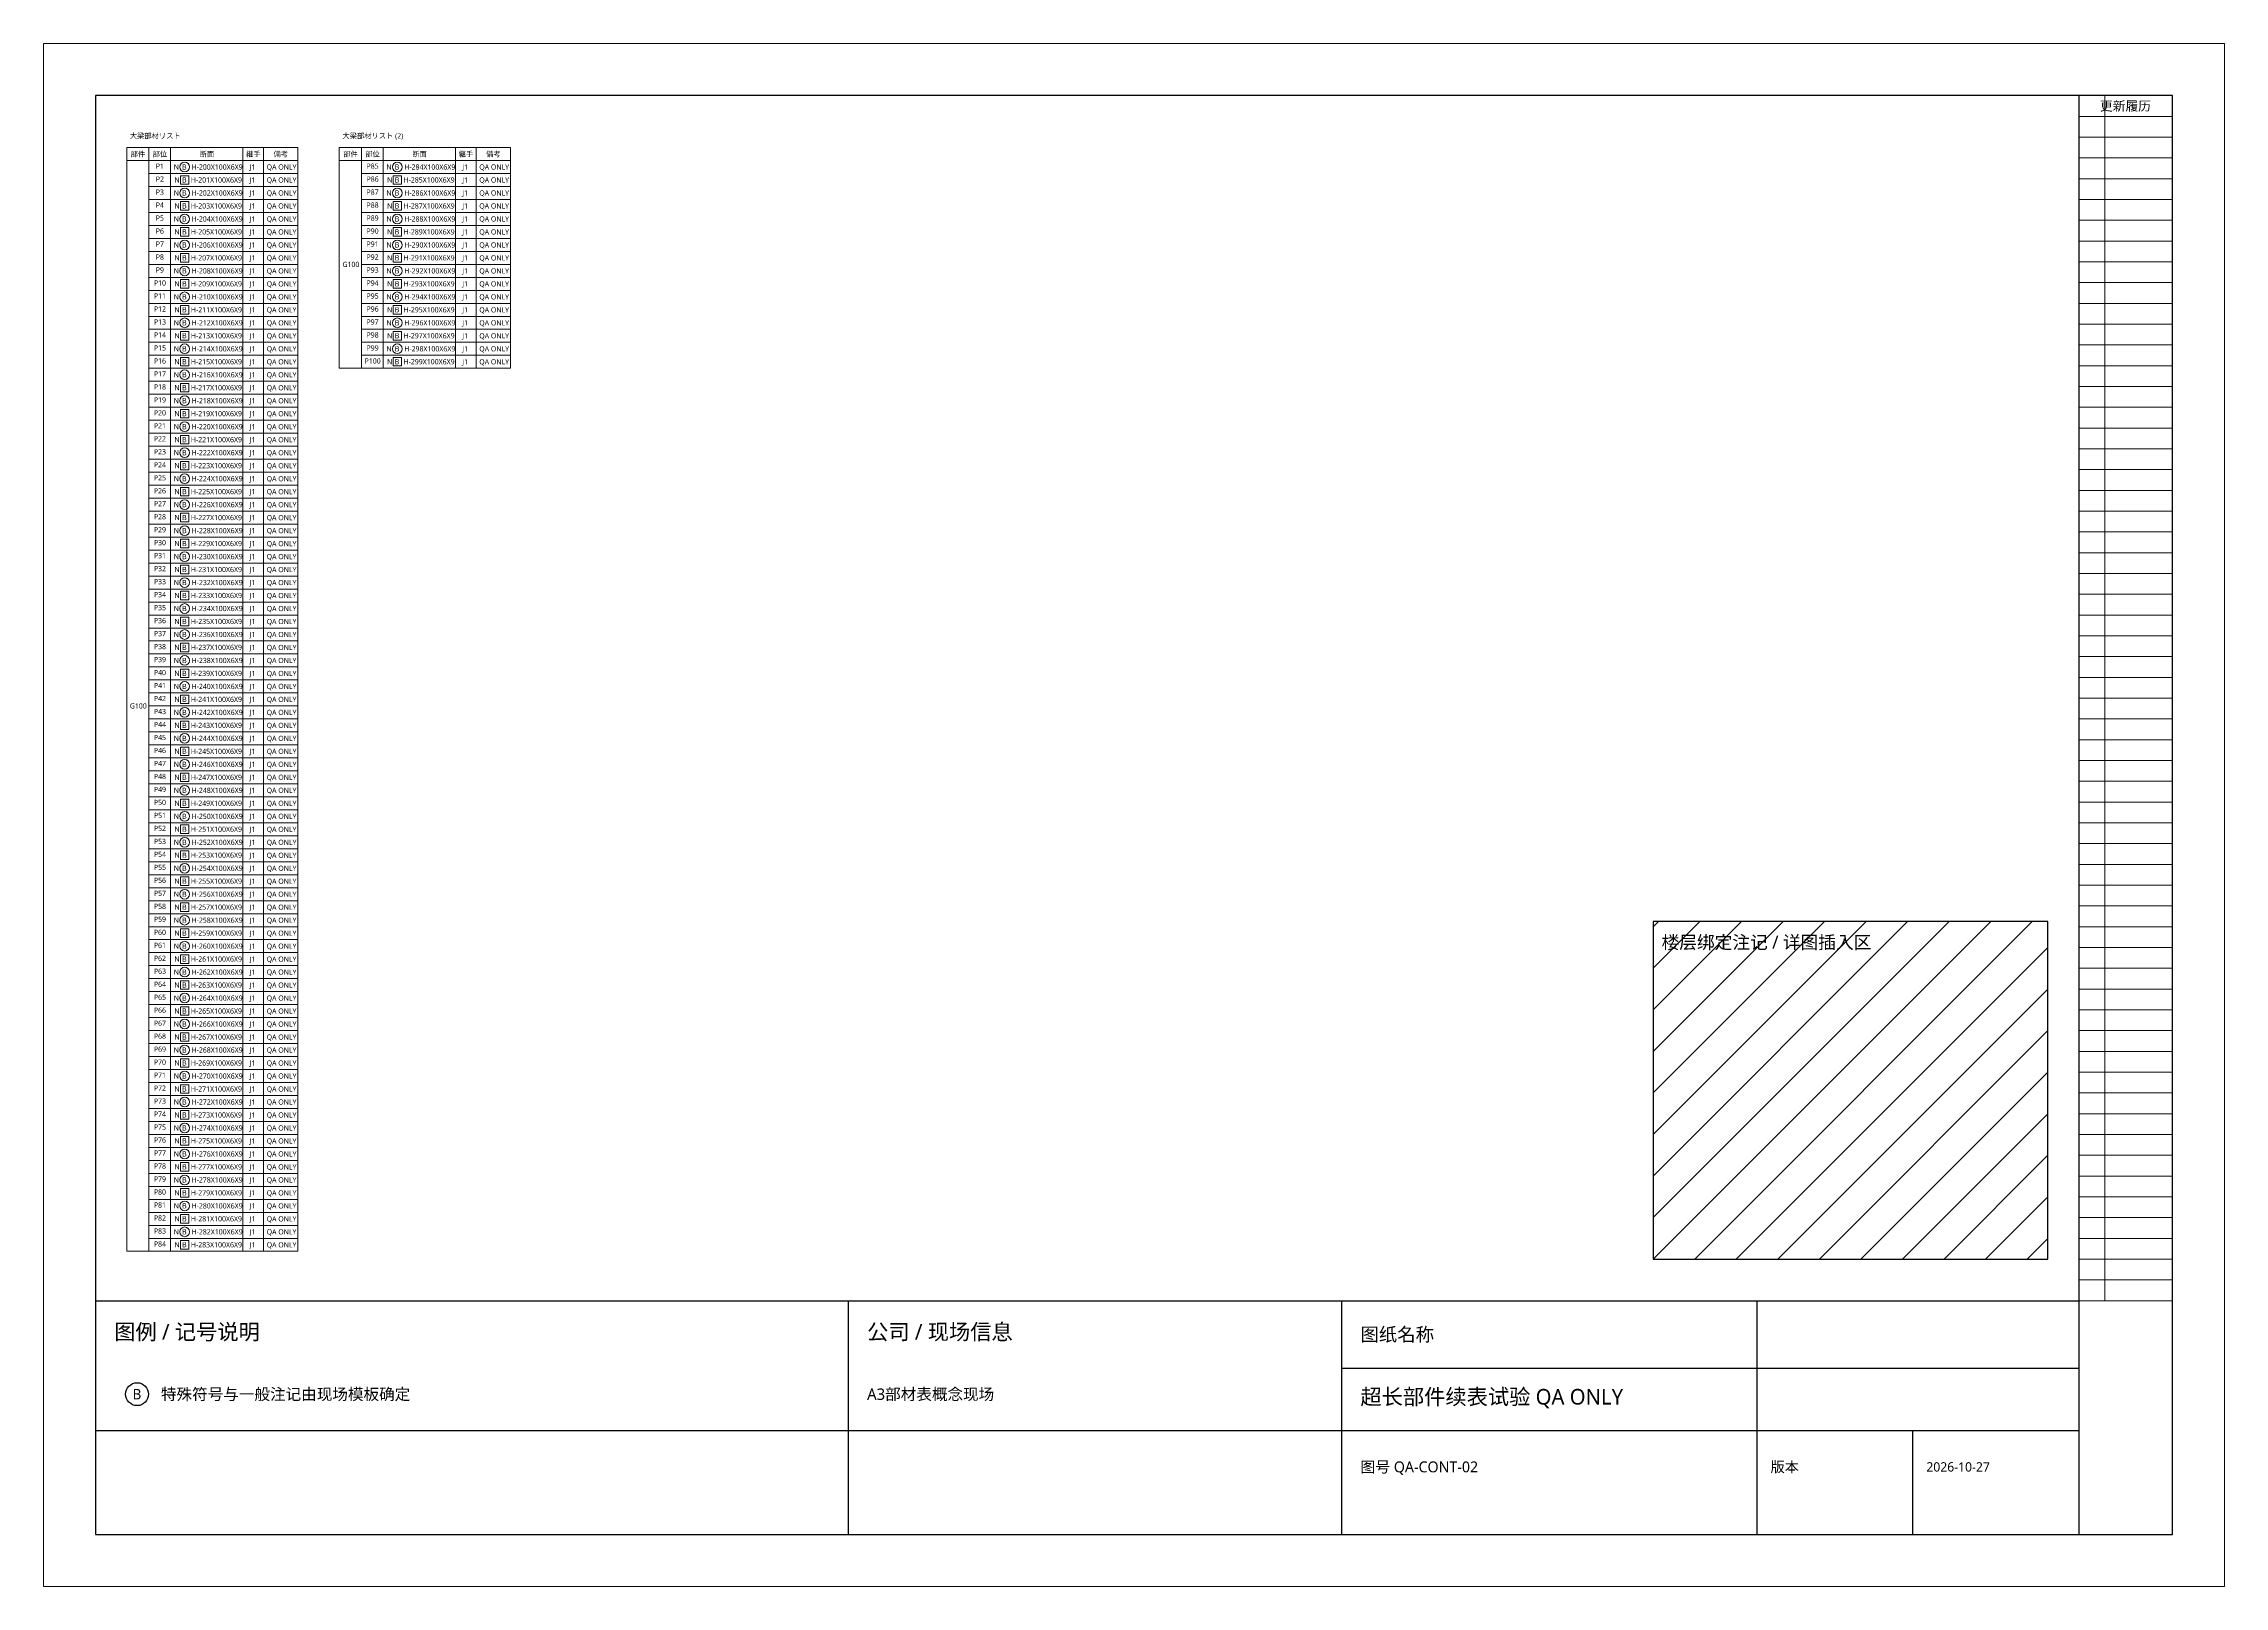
# Model space of a CAD drawing. Header units: millimetres. Extents: x 0 to 420, y 0 to 297.
import ezdxf

# ---------------------------------------------------------------- set-up
doc = ezdxf.new("R2010")
doc.units = ezdxf.units.MM
for name, color, linetype in [('ALIGN_A3', 8, 'Continuous'), ('BORDER', 7, 'Continuous'), ('FIXED_INFO', 7, 'Continuous'), ('NOTE_INSERT', 6, 'Continuous'), ('REVISION', 1, 'Continuous'), ('TABLE_OOBARI', 3, 'Continuous'), ('TEXT', 7, 'Continuous')]:
    doc.layers.add(name, color=color, linetype=linetype)
doc.styles.add('MDG_CJK', font='NotoSansSC-VF.ttf')

# ---------------------------------------------------------------- blocks, each defined once
blk = doc.blocks.new('MDG_MAT_1FA7D49E33FD522B23D7')
at = {"lineweight": 13}
blk.add_circle((2.09, 0.5), 0.936, dxfattribs=at)
at = {"style": 'MDG_CJK'}
for s, p in [('N', (0, 0)), ('B', (1.62, 0))]:
    blk.add_text(s, height=1, dxfattribs=at).set_placement(p)
blk = doc.blocks.new('MDG_MAT_5EB7D1F36CDFFF83779C')
at = {"lineweight": 13}
for p, q in [((2.76, 1.32), (1.16, 1.32)), ((1.16, 1.32), (1.16, -0.32)), ((2.76, -0.32), (2.76, 1.32)), ((1.16, -0.32), (2.76, -0.32))]:
    blk.add_line(p, q, dxfattribs=at)
at = {"style": 'MDG_CJK'}
for s, p in [('N', (0, 0)), ('B', (1.48, 0))]:
    blk.add_text(s, height=1, dxfattribs=at).set_placement(p)

msp = doc.modelspace()

# ---------------------------------------------------------------- linework, layer by layer
at = {"layer": 'ALIGN_A3', "lineweight": 13}
for p, q in [((420, 297), (0, 297)), ((0, 297), (0, 0)), ((420, 0), (420, 297)), ((0, 0), (420, 0))]:
    msp.add_line(p, q, dxfattribs=at)
at = {"layer": 'BORDER', "lineweight": 30}
for p, q in [((410, 287), (10, 287)), ((10, 287), (10, 10)), ((410, 10), (410, 287)), ((10, 10), (410, 10))]:
    msp.add_line(p, q, dxfattribs=at)
at = {"layer": 'FIXED_INFO', "lineweight": 30}
msp.add_line((10, 55), (392, 55), dxfattribs=at)
at = {"layer": 'FIXED_INFO', "lineweight": 25}
for p, q in [((155, 10), (155, 55)), ((250, 10), (250, 55)), ((330, 10), (330, 55)), ((250, 42), (392, 42)), ((10, 30), (392, 30)), ((360, 10), (360, 30))]:
    msp.add_line(p, q, dxfattribs=at)
at = {"layer": 'FIXED_INFO'}
msp.add_circle((18, 37), 2.2, dxfattribs=at)
at = {"layer": 'NOTE_INSERT', "lineweight": 25}
for p, q in [((386, 128), (310, 128)), ((310, 128), (310, 63)), ((386, 63), (386, 128)), ((310, 63), (386, 63))]:
    msp.add_line(p, q, dxfattribs=at)
at = {"layer": 'NOTE_INSERT', "lineweight": 9}
for p, q in [((310, 63), (375, 128)), ((310, 71), (367, 128)), ((310, 79), (359, 128)), ((310, 87), (351, 128)), ((310, 95), (343, 128)), ((310, 103), (335, 128)), ((310, 111), (327, 128)), ((310, 119), (319, 128)), ((310, 127), (311, 128)), ((318, 63), (383, 128)), ((326, 63), (386, 123)), ((334, 63), (386, 115)), ((342, 63), (386, 107)), ((350, 63), (386, 99)), ((358, 63), (386, 91)), ((366, 63), (386, 83)), ((374, 63), (386, 75)), ((382, 63), (386, 67))]:
    msp.add_line(p, q, dxfattribs=at)
at = {"layer": 'REVISION', "lineweight": 30}
msp.add_line((392, 10), (392, 287), dxfattribs=at)
at = {"layer": 'REVISION', "lineweight": 13}
for p, q in [((392, 287), (410, 287)), ((392, 283), (410, 283)), ((392, 279), (410, 279)), ((392, 275), (410, 275)), ((392, 271), (410, 271)), ((392, 267), (410, 267)), ((392, 263), (410, 263)), ((392, 259), (410, 259)), ((392, 255), (410, 255)), ((392, 251), (410, 251)), ((392, 247), (410, 247)), ((392, 243), (410, 243)), ((392, 239), (410, 239)), ((392, 235), (410, 235)), ((392, 231), (410, 231)), ((392, 227), (410, 227)), ((392, 223), (410, 223)), ((392, 219), (410, 219)), ((392, 215), (410, 215)), ((392, 211), (410, 211)), ((392, 207), (410, 207)), ((392, 203), (410, 203)), ((392, 199), (410, 199)), ((392, 195), (410, 195)), ((392, 191), (410, 191)), ((392, 187), (410, 187)), ((392, 183), (410, 183)), ((392, 179), (410, 179)), ((392, 175), (410, 175)), ((392, 171), (410, 171)), ((392, 167), (410, 167)), ((392, 163), (410, 163)), ((392, 159), (410, 159)), ((392, 155), (410, 155)), ((392, 151), (410, 151)), ((392, 147), (410, 147)), ((392, 143), (410, 143)), ((392, 139), (410, 139)), ((392, 135), (410, 135)), ((392, 131), (410, 131)), ((392, 127), (410, 127)), ((392, 123), (410, 123)), ((392, 119), (410, 119)), ((392, 115), (410, 115)), ((392, 111), (410, 111)), ((392, 107), (410, 107)), ((392, 103), (410, 103)), ((392, 99), (410, 99)), ((392, 95), (410, 95)), ((392, 91), (410, 91)), ((392, 87), (410, 87)), ((392, 83), (410, 83)), ((392, 79), (410, 79)), ((392, 75), (410, 75)), ((392, 71), (410, 71)), ((392, 67), (410, 67)), ((392, 63), (410, 63)), ((392, 59), (410, 59)), ((392, 55), (410, 55))]:
    msp.add_line(p, q, dxfattribs=at)
at = {"layer": 'REVISION', "lineweight": 15}
msp.add_line((397, 55), (397, 287), dxfattribs=at)
at = {"layer": 'TABLE_OOBARI', "lineweight": 13}
for p, q in [((48.95, 277), (16, 277)), ((16, 277), (16, 64.5)), ((16, 274.5), (48.95, 274.5)), ((48.95, 64.5), (48.95, 277)), ((89.9, 277), (56.95, 277)), ((56.95, 277), (56.95, 234.5)), ((56.95, 274.5), (89.9, 274.5)), ((89.9, 234.5), (89.9, 277)), ((56.95, 234.5), (89.9, 234.5)), ((16, 64.5), (48.95, 64.5))]:
    msp.add_line(p, q, dxfattribs=at)
at = {"layer": 'TABLE_OOBARI', "lineweight": 9}
for p, q in [((20.27, 64.5), (20.27, 277)), ((24.46, 64.5), (24.46, 277)), ((38.39, 64.5), (38.39, 277)), ((42.36, 64.5), (42.36, 277)), ((61.22, 234.5), (61.22, 277)), ((65.41, 234.5), (65.41, 277)), ((79.34, 234.5), (79.34, 277)), ((83.31, 234.5), (83.31, 277)), ((20.27, 272), (48.95, 272)), ((20.27, 269.5), (48.95, 269.5)), ((61.22, 272), (89.9, 272)), ((61.22, 269.5), (89.9, 269.5)), ((20.27, 267), (48.95, 267)), ((61.22, 267), (89.9, 267)), ((20.27, 264.5), (48.95, 264.5)), ((20.27, 262), (48.95, 262)), ((61.22, 264.5), (89.9, 264.5)), ((61.22, 262), (89.9, 262)), ((20.27, 259.5), (48.95, 259.5)), ((20.27, 257), (48.95, 257)), ((61.22, 259.5), (89.9, 259.5)), ((61.22, 257), (89.9, 257)), ((20.27, 254.5), (48.95, 254.5)), ((20.27, 252), (48.95, 252)), ((61.22, 254.5), (89.9, 254.5)), ((61.22, 252), (89.9, 252)), ((20.27, 249.5), (48.95, 249.5)), ((61.22, 249.5), (89.9, 249.5)), ((20.27, 247), (48.95, 247)), ((20.27, 244.5), (48.95, 244.5)), ((61.22, 247), (89.9, 247)), ((61.22, 244.5), (89.9, 244.5)), ((20.27, 242), (48.95, 242)), ((20.27, 239.5), (48.95, 239.5)), ((61.22, 242), (89.9, 242)), ((61.22, 239.5), (89.9, 239.5)), ((20.27, 237), (48.95, 237)), ((61.22, 237), (89.9, 237)), ((20.27, 234.5), (48.95, 234.5)), ((20.27, 232), (48.95, 232)), ((56.95, 234.5), (89.9, 234.5)), ((20.27, 229.5), (48.95, 229.5)), ((20.27, 227), (48.95, 227)), ((20.27, 224.5), (48.95, 224.5)), ((20.27, 222), (48.95, 222)), ((20.27, 219.5), (48.95, 219.5)), ((20.27, 217), (48.95, 217)), ((20.27, 214.5), (48.95, 214.5)), ((20.27, 212), (48.95, 212)), ((20.27, 209.5), (48.95, 209.5)), ((20.27, 207), (48.95, 207)), ((20.27, 204.5), (48.95, 204.5)), ((20.27, 202), (48.95, 202)), ((20.27, 199.5), (48.95, 199.5)), ((20.27, 197), (48.95, 197)), ((20.27, 194.5), (48.95, 194.5)), ((20.27, 192), (48.95, 192)), ((20.27, 189.5), (48.95, 189.5)), ((20.27, 187), (48.95, 187)), ((20.27, 184.5), (48.95, 184.5)), ((20.27, 182), (48.95, 182)), ((20.27, 179.5), (48.95, 179.5)), ((20.27, 177), (48.95, 177)), ((20.27, 174.5), (48.95, 174.5)), ((20.27, 172), (48.95, 172)), ((20.27, 169.5), (48.95, 169.5)), ((20.27, 167), (48.95, 167)), ((20.27, 164.5), (48.95, 164.5)), ((20.27, 162), (48.95, 162)), ((20.27, 159.5), (48.95, 159.5)), ((20.27, 157), (48.95, 157)), ((20.27, 154.5), (48.95, 154.5)), ((20.27, 152), (48.95, 152)), ((20.27, 149.5), (48.95, 149.5)), ((20.27, 147), (48.95, 147)), ((20.27, 144.5), (48.95, 144.5)), ((20.27, 142), (48.95, 142)), ((20.27, 139.5), (48.95, 139.5)), ((20.27, 137), (48.95, 137)), ((20.27, 134.5), (48.95, 134.5)), ((20.27, 132), (48.95, 132)), ((20.27, 129.5), (48.95, 129.5)), ((20.27, 127), (48.95, 127)), ((20.27, 124.5), (48.95, 124.5)), ((20.27, 122), (48.95, 122)), ((20.27, 119.5), (48.95, 119.5)), ((20.27, 117), (48.95, 117)), ((20.27, 114.5), (48.95, 114.5)), ((20.27, 112), (48.95, 112)), ((20.27, 109.5), (48.95, 109.5)), ((20.27, 107), (48.95, 107)), ((20.27, 104.5), (48.95, 104.5)), ((20.27, 102), (48.95, 102)), ((20.27, 99.5), (48.95, 99.5)), ((20.27, 97), (48.95, 97)), ((20.27, 94.5), (48.95, 94.5)), ((20.27, 92), (48.95, 92)), ((20.27, 89.5), (48.95, 89.5)), ((20.27, 87), (48.95, 87)), ((20.27, 84.5), (48.95, 84.5)), ((20.27, 82), (48.95, 82)), ((20.27, 79.5), (48.95, 79.5)), ((20.27, 77), (48.95, 77)), ((20.27, 74.5), (48.95, 74.5)), ((20.27, 72), (48.95, 72)), ((20.27, 69.5), (48.95, 69.5)), ((16, 64.5), (48.95, 64.5)), ((20.27, 67), (48.95, 67))]:
    msp.add_line(p, q, dxfattribs=at)

# ---------------------------------------------------------------- block references
at = {"layer": 'TEXT'}
for name, p in [('MDG_MAT_1FA7D49E33FD522B23D7', (25.06, 272.75)), ('MDG_MAT_1FA7D49E33FD522B23D7', (66.02, 272.75)), ('MDG_MAT_1FA7D49E33FD522B23D7', (25.06, 267.75)), ('MDG_MAT_5EB7D1F36CDFFF83779C', (25.2, 270.26)), ('MDG_MAT_1FA7D49E33FD522B23D7', (66.02, 267.75)), ('MDG_MAT_5EB7D1F36CDFFF83779C', (66.15, 270.26)), ('MDG_MAT_5EB7D1F36CDFFF83779C', (25.2, 265.26)), ('MDG_MAT_5EB7D1F36CDFFF83779C', (66.15, 265.26)), ('MDG_MAT_1FA7D49E33FD522B23D7', (25.06, 262.75)), ('MDG_MAT_5EB7D1F36CDFFF83779C', (25.2, 260.26)), ('MDG_MAT_1FA7D49E33FD522B23D7', (66.02, 262.75)), ('MDG_MAT_5EB7D1F36CDFFF83779C', (66.15, 260.26)), ('MDG_MAT_1FA7D49E33FD522B23D7', (25.06, 257.75)), ('MDG_MAT_5EB7D1F36CDFFF83779C', (25.2, 255.26)), ('MDG_MAT_1FA7D49E33FD522B23D7', (66.02, 257.75)), ('MDG_MAT_5EB7D1F36CDFFF83779C', (66.15, 255.26)), ('MDG_MAT_1FA7D49E33FD522B23D7', (25.06, 252.75)), ('MDG_MAT_1FA7D49E33FD522B23D7', (66.02, 252.75)), ('MDG_MAT_1FA7D49E33FD522B23D7', (25.06, 247.75)), ('MDG_MAT_5EB7D1F36CDFFF83779C', (25.2, 250.26)), ('MDG_MAT_1FA7D49E33FD522B23D7', (66.02, 247.75)), ('MDG_MAT_5EB7D1F36CDFFF83779C', (66.15, 250.26)), ('MDG_MAT_1FA7D49E33FD522B23D7', (25.06, 242.75)), ('MDG_MAT_5EB7D1F36CDFFF83779C', (25.2, 245.26)), ('MDG_MAT_1FA7D49E33FD522B23D7', (66.02, 242.75)), ('MDG_MAT_5EB7D1F36CDFFF83779C', (66.15, 245.26)), ('MDG_MAT_5EB7D1F36CDFFF83779C', (25.2, 240.26)), ('MDG_MAT_5EB7D1F36CDFFF83779C', (66.15, 240.26)), ('MDG_MAT_1FA7D49E33FD522B23D7', (25.06, 237.75)), ('MDG_MAT_5EB7D1F36CDFFF83779C', (25.2, 235.26)), ('MDG_MAT_1FA7D49E33FD522B23D7', (66.02, 237.75)), ('MDG_MAT_5EB7D1F36CDFFF83779C', (66.15, 235.26)), ('MDG_MAT_1FA7D49E33FD522B23D7', (25.06, 232.75)), ('MDG_MAT_5EB7D1F36CDFFF83779C', (25.2, 230.26)), ('MDG_MAT_1FA7D49E33FD522B23D7', (25.06, 227.75)), ('MDG_MAT_1FA7D49E33FD522B23D7', (25.06, 222.75)), ('MDG_MAT_5EB7D1F36CDFFF83779C', (25.2, 225.26)), ('MDG_MAT_1FA7D49E33FD522B23D7', (25.06, 217.75)), ('MDG_MAT_5EB7D1F36CDFFF83779C', (25.2, 220.26)), ('MDG_MAT_5EB7D1F36CDFFF83779C', (25.2, 215.26)), ('MDG_MAT_1FA7D49E33FD522B23D7', (25.06, 212.75)), ('MDG_MAT_5EB7D1F36CDFFF83779C', (25.2, 210.26)), ('MDG_MAT_1FA7D49E33FD522B23D7', (25.06, 207.75)), ('MDG_MAT_5EB7D1F36CDFFF83779C', (25.2, 205.26)), ('MDG_MAT_1FA7D49E33FD522B23D7', (25.06, 202.75)), ('MDG_MAT_1FA7D49E33FD522B23D7', (25.06, 197.75)), ('MDG_MAT_5EB7D1F36CDFFF83779C', (25.2, 200.26)), ('MDG_MAT_1FA7D49E33FD522B23D7', (25.06, 192.75)), ('MDG_MAT_5EB7D1F36CDFFF83779C', (25.2, 195.26)), ('MDG_MAT_1FA7D49E33FD522B23D7', (25.06, 187.75)), ('MDG_MAT_5EB7D1F36CDFFF83779C', (25.2, 190.26)), ('MDG_MAT_5EB7D1F36CDFFF83779C', (25.2, 185.26)), ('MDG_MAT_1FA7D49E33FD522B23D7', (25.06, 182.75)), ('MDG_MAT_5EB7D1F36CDFFF83779C', (25.2, 180.26)), ('MDG_MAT_1FA7D49E33FD522B23D7', (25.06, 177.75)), ('MDG_MAT_5EB7D1F36CDFFF83779C', (25.2, 175.26)), ('MDG_MAT_1FA7D49E33FD522B23D7', (25.06, 172.75)), ('MDG_MAT_1FA7D49E33FD522B23D7', (25.06, 167.75)), ('MDG_MAT_5EB7D1F36CDFFF83779C', (25.2, 170.26)), ('MDG_MAT_1FA7D49E33FD522B23D7', (25.06, 162.75)), ('MDG_MAT_5EB7D1F36CDFFF83779C', (25.2, 165.26)), ('MDG_MAT_5EB7D1F36CDFFF83779C', (25.2, 160.26)), ('MDG_MAT_1FA7D49E33FD522B23D7', (25.06, 157.75)), ('MDG_MAT_5EB7D1F36CDFFF83779C', (25.2, 155.26)), ('MDG_MAT_1FA7D49E33FD522B23D7', (25.06, 152.75)), ('MDG_MAT_5EB7D1F36CDFFF83779C', (25.2, 150.26)), ('MDG_MAT_1FA7D49E33FD522B23D7', (25.06, 147.75)), ('MDG_MAT_1FA7D49E33FD522B23D7', (25.06, 142.75)), ('MDG_MAT_5EB7D1F36CDFFF83779C', (25.2, 145.26)), ('MDG_MAT_1FA7D49E33FD522B23D7', (25.06, 137.75)), ('MDG_MAT_5EB7D1F36CDFFF83779C', (25.2, 140.26)), ('MDG_MAT_5EB7D1F36CDFFF83779C', (25.2, 135.26)), ('MDG_MAT_1FA7D49E33FD522B23D7', (25.06, 132.75)), ('MDG_MAT_5EB7D1F36CDFFF83779C', (25.2, 130.26)), ('MDG_MAT_1FA7D49E33FD522B23D7', (25.06, 127.75)), ('MDG_MAT_5EB7D1F36CDFFF83779C', (25.2, 125.26)), ('MDG_MAT_1FA7D49E33FD522B23D7', (25.06, 122.75)), ('MDG_MAT_1FA7D49E33FD522B23D7', (25.06, 117.75)), ('MDG_MAT_5EB7D1F36CDFFF83779C', (25.2, 120.26)), ('MDG_MAT_1FA7D49E33FD522B23D7', (25.06, 112.75)), ('MDG_MAT_5EB7D1F36CDFFF83779C', (25.2, 115.26)), ('MDG_MAT_5EB7D1F36CDFFF83779C', (25.2, 110.26)), ('MDG_MAT_1FA7D49E33FD522B23D7', (25.06, 107.75)), ('MDG_MAT_5EB7D1F36CDFFF83779C', (25.2, 105.26)), ('MDG_MAT_1FA7D49E33FD522B23D7', (25.06, 102.75)), ('MDG_MAT_5EB7D1F36CDFFF83779C', (25.2, 100.26)), ('MDG_MAT_1FA7D49E33FD522B23D7', (25.06, 97.75)), ('MDG_MAT_1FA7D49E33FD522B23D7', (25.06, 92.75)), ('MDG_MAT_5EB7D1F36CDFFF83779C', (25.2, 95.26)), ('MDG_MAT_1FA7D49E33FD522B23D7', (25.06, 87.75)), ('MDG_MAT_5EB7D1F36CDFFF83779C', (25.2, 90.26)), ('MDG_MAT_1FA7D49E33FD522B23D7', (25.06, 82.75)), ('MDG_MAT_5EB7D1F36CDFFF83779C', (25.2, 85.26)), ('MDG_MAT_5EB7D1F36CDFFF83779C', (25.2, 80.26)), ('MDG_MAT_1FA7D49E33FD522B23D7', (25.06, 77.75)), ('MDG_MAT_5EB7D1F36CDFFF83779C', (25.2, 75.26)), ('MDG_MAT_1FA7D49E33FD522B23D7', (25.06, 72.75)), ('MDG_MAT_5EB7D1F36CDFFF83779C', (25.2, 70.26)), ('MDG_MAT_1FA7D49E33FD522B23D7', (25.06, 67.75)), ('MDG_MAT_5EB7D1F36CDFFF83779C', (25.2, 65.26))]:
    msp.add_blockref(name, p, dxfattribs=at)

# ---------------------------------------------------------------- texts
at = {"layer": 'NOTE_INSERT', "style": 'MDG_CJK'}
msp.add_text('楼层绑定注记 / 详图插入区', height=2.5, dxfattribs=at).set_placement((311.6, 122.75))
at = {"layer": 'REVISION', "style": 'MDG_CJK'}
msp.add_text('更新履历', height=1.8, dxfattribs=at).set_placement((396.04, 284.1))
at = {"layer": 'TEXT', "style": 'MDG_CJK'}
for s, height, p in [('大梁部材リスト', 1, (16.6, 278.75)), ('大梁部材リスト (2)', 1, (57.55, 278.75)), ('部件', 1, (16.76, 275.25)), ('部位', 1, (20.99, 275.25)), ('P1', 1, (21.6, 272.92)), ('H-200X100X6X9', 1, (28.49, 272.75)), ('断面', 1, (30.05, 275.25)), ('継手', 1, (39, 275.25)), ('J1', 1, (39.67, 272.75)), ('QA ONLY', 1, (42.96, 272.75)), ('備考', 1, (44.28, 275.25)), ('部件', 1, (57.71, 275.25)), ('部位', 1, (61.94, 275.25)), ('P85', 1, (62.19, 272.92)), ('H-284X100X6X9', 1, (69.45, 272.75)), ('断面', 1, (71, 275.25)), ('継手', 1, (79.95, 275.25)), ('J1', 1, (80.62, 272.75)), ('QA ONLY', 1, (83.91, 272.75)), ('備考', 1, (85.23, 275.25)), ('P2', 1, (21.6, 270.42)), ('P3', 1, (21.6, 267.92)), ('H-201X100X6X9', 1, (28.36, 270.26)), ('J1', 1, (39.67, 270.25)), ('QA ONLY', 1, (42.96, 270.25)), ('P86', 1, (62.19, 270.42)), ('P87', 1, (62.19, 267.92)), ('H-285X100X6X9', 1, (69.31, 270.26)), ('J1', 1, (80.62, 270.25)), ('QA ONLY', 1, (83.91, 270.25)), ('P4', 1, (21.6, 265.42)), ('H-203X100X6X9', 1, (28.36, 265.26)), ('H-202X100X6X9', 1, (28.49, 267.75)), ('J1', 1, (39.67, 267.75)), ('J1', 1, (39.67, 265.25)), ('QA ONLY', 1, (42.96, 267.75)), ('QA ONLY', 1, (42.96, 265.25)), ('P88', 1, (62.19, 265.42)), ('H-287X100X6X9', 1, (69.31, 265.26)), ('H-286X100X6X9', 1, (69.45, 267.75)), ('J1', 1, (80.62, 267.75)), ('J1', 1, (80.62, 265.25)), ('QA ONLY', 1, (83.91, 267.75)), ('QA ONLY', 1, (83.91, 265.25)), ('P5', 1, (21.6, 262.92)), ('P6', 1, (21.6, 260.42)), ('H-205X100X6X9', 1, (28.36, 260.26)), ('H-204X100X6X9', 1, (28.49, 262.75)), ('J1', 1, (39.67, 262.75)), ('J1', 1, (39.67, 260.25)), ('QA ONLY', 1, (42.96, 262.75)), ('QA ONLY', 1, (42.96, 260.25)), ('P89', 1, (62.19, 262.92)), ('P90', 1, (62.19, 260.42)), ('H-289X100X6X9', 1, (69.31, 260.26)), ('H-288X100X6X9', 1, (69.45, 262.75)), ('J1', 1, (80.62, 262.75)), ('J1', 1, (80.62, 260.25)), ('QA ONLY', 1, (83.91, 262.75)), ('QA ONLY', 1, (83.91, 260.25)), ('P7', 1, (21.6, 257.92)), ('P8', 1, (21.6, 255.42)), ('H-207X100X6X9', 1, (28.36, 255.26)), ('H-206X100X6X9', 1, (28.49, 257.75)), ('J1', 1, (39.67, 257.75)), ('J1', 1, (39.67, 255.25)), ('QA ONLY', 1, (42.96, 257.75)), ('QA ONLY', 1, (42.96, 255.25)), ('P91', 1, (62.19, 257.92)), ('P92', 1, (62.19, 255.42)), ('H-291X100X6X9', 1, (69.31, 255.26)), ('H-290X100X6X9', 1, (69.45, 257.75)), ('J1', 1, (80.62, 257.75)), ('J1', 1, (80.62, 255.25)), ('QA ONLY', 1, (83.91, 257.75)), ('QA ONLY', 1, (83.91, 255.25)), ('P9', 1, (21.6, 252.92)), ('H-208X100X6X9', 1, (28.49, 252.75)), ('J1', 1, (39.67, 252.75)), ('QA ONLY', 1, (42.96, 252.75)), ('G100', 1, (57.56, 254)), ('P93', 1, (62.19, 252.92)), ('H-292X100X6X9', 1, (69.45, 252.75)), ('J1', 1, (80.62, 252.75)), ('QA ONLY', 1, (83.91, 252.75)), ('P10', 1, (21.24, 250.42)), ('P11', 1, (21.24, 247.92)), ('H-209X100X6X9', 1, (28.36, 250.26)), ('H-210X100X6X9', 1, (28.49, 247.75)), ('J1', 1, (39.67, 250.25)), ('J1', 1, (39.67, 247.75)), ('QA ONLY', 1, (42.96, 250.25)), ('QA ONLY', 1, (42.96, 247.75)), ('P94', 1, (62.19, 250.42)), ('P95', 1, (62.19, 247.92)), ('H-293X100X6X9', 1, (69.31, 250.26)), ('H-294X100X6X9', 1, (69.45, 247.75)), ('J1', 1, (80.62, 250.25)), ('J1', 1, (80.62, 247.75)), ('QA ONLY', 1, (83.91, 250.25)), ('QA ONLY', 1, (83.91, 247.75)), ('P12', 1, (21.24, 245.42)), ('P13', 1, (21.24, 242.92)), ('H-211X100X6X9', 1, (28.36, 245.26)), ('H-212X100X6X9', 1, (28.49, 242.75)), ('J1', 1, (39.67, 245.25)), ('J1', 1, (39.67, 242.75)), ('QA ONLY', 1, (42.96, 245.25)), ('QA ONLY', 1, (42.96, 242.75)), ('P96', 1, (62.19, 245.42)), ('P97', 1, (62.19, 242.92)), ('H-295X100X6X9', 1, (69.31, 245.26)), ('H-296X100X6X9', 1, (69.45, 242.75)), ('J1', 1, (80.62, 245.25)), ('J1', 1, (80.62, 242.75)), ('QA ONLY', 1, (83.91, 245.25)), ('QA ONLY', 1, (83.91, 242.75)), ('P14', 1, (21.24, 240.42)), ('H-213X100X6X9', 1, (28.36, 240.26)), ('J1', 1, (39.67, 240.25)), ('QA ONLY', 1, (42.96, 240.25)), ('P98', 1, (62.19, 240.42)), ('H-297X100X6X9', 1, (69.31, 240.26)), ('J1', 1, (80.62, 240.25)), ('QA ONLY', 1, (83.91, 240.25)), ('P15', 1, (21.24, 237.92)), ('P16', 1, (21.24, 235.42)), ('H-215X100X6X9', 1, (28.36, 235.26)), ('H-214X100X6X9', 1, (28.49, 237.75)), ('J1', 1, (39.67, 237.75)), ('J1', 1, (39.67, 235.25)), ('QA ONLY', 1, (42.96, 237.75)), ('QA ONLY', 1, (42.96, 235.25)), ('P100', 1, (61.83, 235.42)), ('P99', 1, (62.19, 237.92)), ('H-299X100X6X9', 1, (69.31, 235.26)), ('H-298X100X6X9', 1, (69.45, 237.75)), ('J1', 1, (80.62, 237.75)), ('J1', 1, (80.62, 235.25)), ('QA ONLY', 1, (83.91, 237.75)), ('QA ONLY', 1, (83.91, 235.25)), ('P17', 1, (21.24, 232.92)), ('P18', 1, (21.24, 230.42)), ('H-217X100X6X9', 1, (28.36, 230.26)), ('H-216X100X6X9', 1, (28.49, 232.75)), ('J1', 1, (39.67, 232.75)), ('J1', 1, (39.67, 230.25)), ('QA ONLY', 1, (42.96, 232.75)), ('QA ONLY', 1, (42.96, 230.25)), ('P19', 1, (21.24, 227.92)), ('H-218X100X6X9', 1, (28.49, 227.75)), ('J1', 1, (39.67, 227.75)), ('QA ONLY', 1, (42.96, 227.75)), ('P20', 1, (21.24, 225.42)), ('P21', 1, (21.24, 222.92)), ('H-219X100X6X9', 1, (28.36, 225.26)), ('H-220X100X6X9', 1, (28.49, 222.75)), ('J1', 1, (39.67, 225.25)), ('J1', 1, (39.67, 222.75)), ('QA ONLY', 1, (42.96, 225.25)), ('QA ONLY', 1, (42.96, 222.75)), ('P22', 1, (21.24, 220.42)), ('P23', 1, (21.24, 217.92)), ('H-221X100X6X9', 1, (28.36, 220.26)), ('H-222X100X6X9', 1, (28.49, 217.75)), ('J1', 1, (39.67, 220.25)), ('J1', 1, (39.67, 217.75)), ('QA ONLY', 1, (42.96, 220.25)), ('QA ONLY', 1, (42.96, 217.75)), ('P24', 1, (21.24, 215.42)), ('H-223X100X6X9', 1, (28.36, 215.26)), ('J1', 1, (39.67, 215.25)), ('QA ONLY', 1, (42.96, 215.25)), ('P25', 1, (21.24, 212.92)), ('P26', 1, (21.24, 210.42)), ('H-225X100X6X9', 1, (28.36, 210.26)), ('H-224X100X6X9', 1, (28.49, 212.75)), ('J1', 1, (39.67, 212.75)), ('J1', 1, (39.67, 210.25)), ('QA ONLY', 1, (42.96, 212.75)), ('QA ONLY', 1, (42.96, 210.25)), ('P27', 1, (21.24, 207.92)), ('P28', 1, (21.24, 205.42)), ('H-227X100X6X9', 1, (28.36, 205.26)), ('H-226X100X6X9', 1, (28.49, 207.75)), ('J1', 1, (39.67, 207.75)), ('J1', 1, (39.67, 205.25)), ('QA ONLY', 1, (42.96, 207.75)), ('QA ONLY', 1, (42.96, 205.25)), ('P29', 1, (21.24, 202.92)), ('H-228X100X6X9', 1, (28.49, 202.75)), ('J1', 1, (39.67, 202.75)), ('QA ONLY', 1, (42.96, 202.75)), ('P30', 1, (21.24, 200.42)), ('P31', 1, (21.24, 197.92)), ('H-229X100X6X9', 1, (28.36, 200.26)), ('H-230X100X6X9', 1, (28.49, 197.75)), ('J1', 1, (39.67, 200.25)), ('J1', 1, (39.67, 197.75)), ('QA ONLY', 1, (42.96, 200.25)), ('QA ONLY', 1, (42.96, 197.75)), ('P32', 1, (21.24, 195.42)), ('P33', 1, (21.24, 192.92)), ('H-231X100X6X9', 1, (28.36, 195.26)), ('H-232X100X6X9', 1, (28.49, 192.75)), ('J1', 1, (39.67, 195.25)), ('J1', 1, (39.67, 192.75)), ('QA ONLY', 1, (42.96, 195.25)), ('QA ONLY', 1, (42.96, 192.75)), ('P34', 1, (21.24, 190.42)), ('H-233X100X6X9', 1, (28.36, 190.26)), ('J1', 1, (39.67, 190.25)), ('QA ONLY', 1, (42.96, 190.25)), ('P35', 1, (21.24, 187.92)), ('P36', 1, (21.24, 185.42)), ('H-235X100X6X9', 1, (28.36, 185.26)), ('H-234X100X6X9', 1, (28.49, 187.75)), ('J1', 1, (39.67, 187.75)), ('J1', 1, (39.67, 185.25)), ('QA ONLY', 1, (42.96, 187.75)), ('QA ONLY', 1, (42.96, 185.25)), ('P37', 1, (21.24, 182.92)), ('P38', 1, (21.24, 180.42)), ('H-237X100X6X9', 1, (28.36, 180.26)), ('H-236X100X6X9', 1, (28.49, 182.75)), ('J1', 1, (39.67, 182.75)), ('J1', 1, (39.67, 180.25)), ('QA ONLY', 1, (42.96, 182.75)), ('QA ONLY', 1, (42.96, 180.25)), ('P39', 1, (21.24, 177.92)), ('P40', 1, (21.24, 175.42)), ('H-238X100X6X9', 1, (28.49, 177.75)), ('J1', 1, (39.67, 177.75)), ('QA ONLY', 1, (42.96, 177.75)), ('P41', 1, (21.24, 172.92)), ('H-239X100X6X9', 1, (28.36, 175.26)), ('H-240X100X6X9', 1, (28.49, 172.75)), ('J1', 1, (39.67, 175.25)), ('J1', 1, (39.67, 172.75)), ('QA ONLY', 1, (42.96, 175.25)), ('QA ONLY', 1, (42.96, 172.75)), ('G100', 1, (16.61, 169)), ('P42', 1, (21.24, 170.42)), ('P43', 1, (21.24, 167.92)), ('H-241X100X6X9', 1, (28.36, 170.26)), ('H-242X100X6X9', 1, (28.49, 167.75)), ('J1', 1, (39.67, 170.25)), ('J1', 1, (39.67, 167.75)), ('QA ONLY', 1, (42.96, 170.25)), ('QA ONLY', 1, (42.96, 167.75)), ('P44', 1, (21.24, 165.42)), ('P45', 1, (21.24, 162.92)), ('H-243X100X6X9', 1, (28.36, 165.26)), ('J1', 1, (39.67, 165.25)), ('QA ONLY', 1, (42.96, 165.25)), ('P46', 1, (21.24, 160.42)), ('H-245X100X6X9', 1, (28.36, 160.26)), ('H-244X100X6X9', 1, (28.49, 162.75)), ('J1', 1, (39.67, 162.75)), ('J1', 1, (39.67, 160.25)), ('QA ONLY', 1, (42.96, 162.75)), ('QA ONLY', 1, (42.96, 160.25)), ('P47', 1, (21.24, 157.92)), ('P48', 1, (21.24, 155.42)), ('H-247X100X6X9', 1, (28.36, 155.26)), ('H-246X100X6X9', 1, (28.49, 157.75)), ('J1', 1, (39.67, 157.75)), ('J1', 1, (39.67, 155.25)), ('QA ONLY', 1, (42.96, 157.75)), ('QA ONLY', 1, (42.96, 155.25)), ('P49', 1, (21.24, 152.92)), ('P50', 1, (21.24, 150.42)), ('H-249X100X6X9', 1, (28.36, 150.26)), ('H-248X100X6X9', 1, (28.49, 152.75)), ('J1', 1, (39.67, 152.75)), ('J1', 1, (39.67, 150.25)), ('QA ONLY', 1, (42.96, 152.75)), ('QA ONLY', 1, (42.96, 150.25)), ('P51', 1, (21.24, 147.92)), ('H-250X100X6X9', 1, (28.49, 147.75)), ('J1', 1, (39.67, 147.75)), ('QA ONLY', 1, (42.96, 147.75)), ('P52', 1, (21.24, 145.42)), ('P53', 1, (21.24, 142.92)), ('H-251X100X6X9', 1, (28.36, 145.26)), ('H-252X100X6X9', 1, (28.49, 142.75)), ('J1', 1, (39.67, 145.25)), ('J1', 1, (39.67, 142.75)), ('QA ONLY', 1, (42.96, 145.25)), ('QA ONLY', 1, (42.96, 142.75)), ('P54', 1, (21.24, 140.42)), ('P55', 1, (21.24, 137.92)), ('H-253X100X6X9', 1, (28.36, 140.26)), ('H-254X100X6X9', 1, (28.49, 137.75)), ('J1', 1, (39.67, 140.25)), ('J1', 1, (39.67, 137.75)), ('QA ONLY', 1, (42.96, 140.25)), ('QA ONLY', 1, (42.96, 137.75)), ('P56', 1, (21.24, 135.42)), ('H-255X100X6X9', 1, (28.36, 135.26)), ('J1', 1, (39.67, 135.25)), ('QA ONLY', 1, (42.96, 135.25)), ('P57', 1, (21.24, 132.92)), ('P58', 1, (21.24, 130.42)), ('H-257X100X6X9', 1, (28.36, 130.26)), ('H-256X100X6X9', 1, (28.49, 132.75)), ('J1', 1, (39.67, 132.75)), ('J1', 1, (39.67, 130.25)), ('QA ONLY', 1, (42.96, 132.75)), ('QA ONLY', 1, (42.96, 130.25)), ('P59', 1, (21.24, 127.92)), ('P60', 1, (21.24, 125.42)), ('H-259X100X6X9', 1, (28.36, 125.26)), ('H-258X100X6X9', 1, (28.49, 127.75)), ('J1', 1, (39.67, 127.75)), ('J1', 1, (39.67, 125.25)), ('QA ONLY', 1, (42.96, 127.75)), ('QA ONLY', 1, (42.96, 125.25)), ('P61', 1, (21.24, 122.92)), ('H-260X100X6X9', 1, (28.49, 122.75)), ('J1', 1, (39.67, 122.75)), ('QA ONLY', 1, (42.96, 122.75)), ('P62', 1, (21.24, 120.42)), ('P63', 1, (21.24, 117.92)), ('H-261X100X6X9', 1, (28.36, 120.26)), ('H-262X100X6X9', 1, (28.49, 117.75)), ('J1', 1, (39.67, 120.25)), ('J1', 1, (39.67, 117.75)), ('QA ONLY', 1, (42.96, 120.25)), ('QA ONLY', 1, (42.96, 117.75)), ('P64', 1, (21.24, 115.42)), ('P65', 1, (21.24, 112.92)), ('H-263X100X6X9', 1, (28.36, 115.26)), ('H-264X100X6X9', 1, (28.49, 112.75)), ('J1', 1, (39.67, 115.25)), ('J1', 1, (39.67, 112.75)), ('QA ONLY', 1, (42.96, 115.25)), ('QA ONLY', 1, (42.96, 112.75)), ('P66', 1, (21.24, 110.42)), ('H-265X100X6X9', 1, (28.36, 110.26)), ('J1', 1, (39.67, 110.25)), ('QA ONLY', 1, (42.96, 110.25)), ('P67', 1, (21.24, 107.92)), ('P68', 1, (21.24, 105.42)), ('H-267X100X6X9', 1, (28.36, 105.26)), ('H-266X100X6X9', 1, (28.49, 107.75)), ('J1', 1, (39.67, 107.75)), ('J1', 1, (39.67, 105.25)), ('QA ONLY', 1, (42.96, 107.75)), ('QA ONLY', 1, (42.96, 105.25)), ('P69', 1, (21.24, 102.92)), ('P70', 1, (21.24, 100.42)), ('H-269X100X6X9', 1, (28.36, 100.26)), ('H-268X100X6X9', 1, (28.49, 102.75)), ('J1', 1, (39.67, 102.75)), ('J1', 1, (39.67, 100.25)), ('QA ONLY', 1, (42.96, 102.75)), ('QA ONLY', 1, (42.96, 100.25)), ('P71', 1, (21.24, 97.92)), ('H-270X100X6X9', 1, (28.49, 97.75)), ('J1', 1, (39.67, 97.75)), ('QA ONLY', 1, (42.96, 97.75)), ('P72', 1, (21.24, 95.42)), ('P73', 1, (21.24, 92.92)), ('H-271X100X6X9', 1, (28.36, 95.26)), ('H-272X100X6X9', 1, (28.49, 92.75)), ('J1', 1, (39.67, 95.25)), ('J1', 1, (39.67, 92.75)), ('QA ONLY', 1, (42.96, 95.25)), ('QA ONLY', 1, (42.96, 92.75)), ('P74', 1, (21.24, 90.42)), ('P75', 1, (21.24, 87.92)), ('H-273X100X6X9', 1, (28.36, 90.26)), ('H-274X100X6X9', 1, (28.49, 87.75)), ('J1', 1, (39.67, 90.25)), ('J1', 1, (39.67, 87.75)), ('QA ONLY', 1, (42.96, 90.25)), ('QA ONLY', 1, (42.96, 87.75)), ('P76', 1, (21.24, 85.42)), ('H-275X100X6X9', 1, (28.36, 85.26)), ('J1', 1, (39.67, 85.25)), ('QA ONLY', 1, (42.96, 85.25)), ('P77', 1, (21.24, 82.92)), ('P78', 1, (21.24, 80.42)), ('H-277X100X6X9', 1, (28.36, 80.26)), ('H-276X100X6X9', 1, (28.49, 82.75)), ('J1', 1, (39.67, 82.75)), ('J1', 1, (39.67, 80.25)), ('QA ONLY', 1, (42.96, 82.75)), ('QA ONLY', 1, (42.96, 80.25)), ('P79', 1, (21.24, 77.92)), ('P80', 1, (21.24, 75.42)), ('H-279X100X6X9', 1, (28.36, 75.26)), ('H-278X100X6X9', 1, (28.49, 77.75)), ('J1', 1, (39.67, 77.75)), ('J1', 1, (39.67, 75.25)), ('QA ONLY', 1, (42.96, 77.75)), ('QA ONLY', 1, (42.96, 75.25)), ('P81', 1, (21.24, 72.92)), ('P82', 1, (21.24, 70.42)), ('H-280X100X6X9', 1, (28.49, 72.75)), ('J1', 1, (39.67, 72.75)), ('QA ONLY', 1, (42.96, 72.75)), ('P83', 1, (21.24, 67.92)), ('H-281X100X6X9', 1, (28.36, 70.26)), ('H-282X100X6X9', 1, (28.49, 67.75)), ('J1', 1, (39.67, 70.25)), ('J1', 1, (39.67, 67.75)), ('QA ONLY', 1, (42.96, 70.25)), ('QA ONLY', 1, (42.96, 67.75)), ('P84', 1, (21.24, 65.42)), ('H-283X100X6X9', 1, (28.36, 65.26)), ('J1', 1, (39.67, 65.25)), ('QA ONLY', 1, (42.96, 65.25)), ('图例 / 记号说明', 3, (13.6, 47.5)), ('公司 / 现场信息', 3, (158.6, 47.5)), ('图纸名称', 2.6, (253.6, 47.2)), ('B', 2, (17.13, 36)), ('特殊符号与一般注记由现场模板确定', 2.2, (22.6, 35.9)), ('A3部材表概念现场', 2.2, (158.6, 35.9)), ('超长部件续表试验 QA ONLY', 3, (253.6, 35)), ('图号 QA-CONT-02', 2.1, (253.6, 21.95)), ('版本', 2, (332.6, 22)), ('2026-10-27', 1.8, (362.6, 22.1))]:
    msp.add_text(s, height=height, dxfattribs=at).set_placement(p)

doc.saveas('drawing.dxf')
